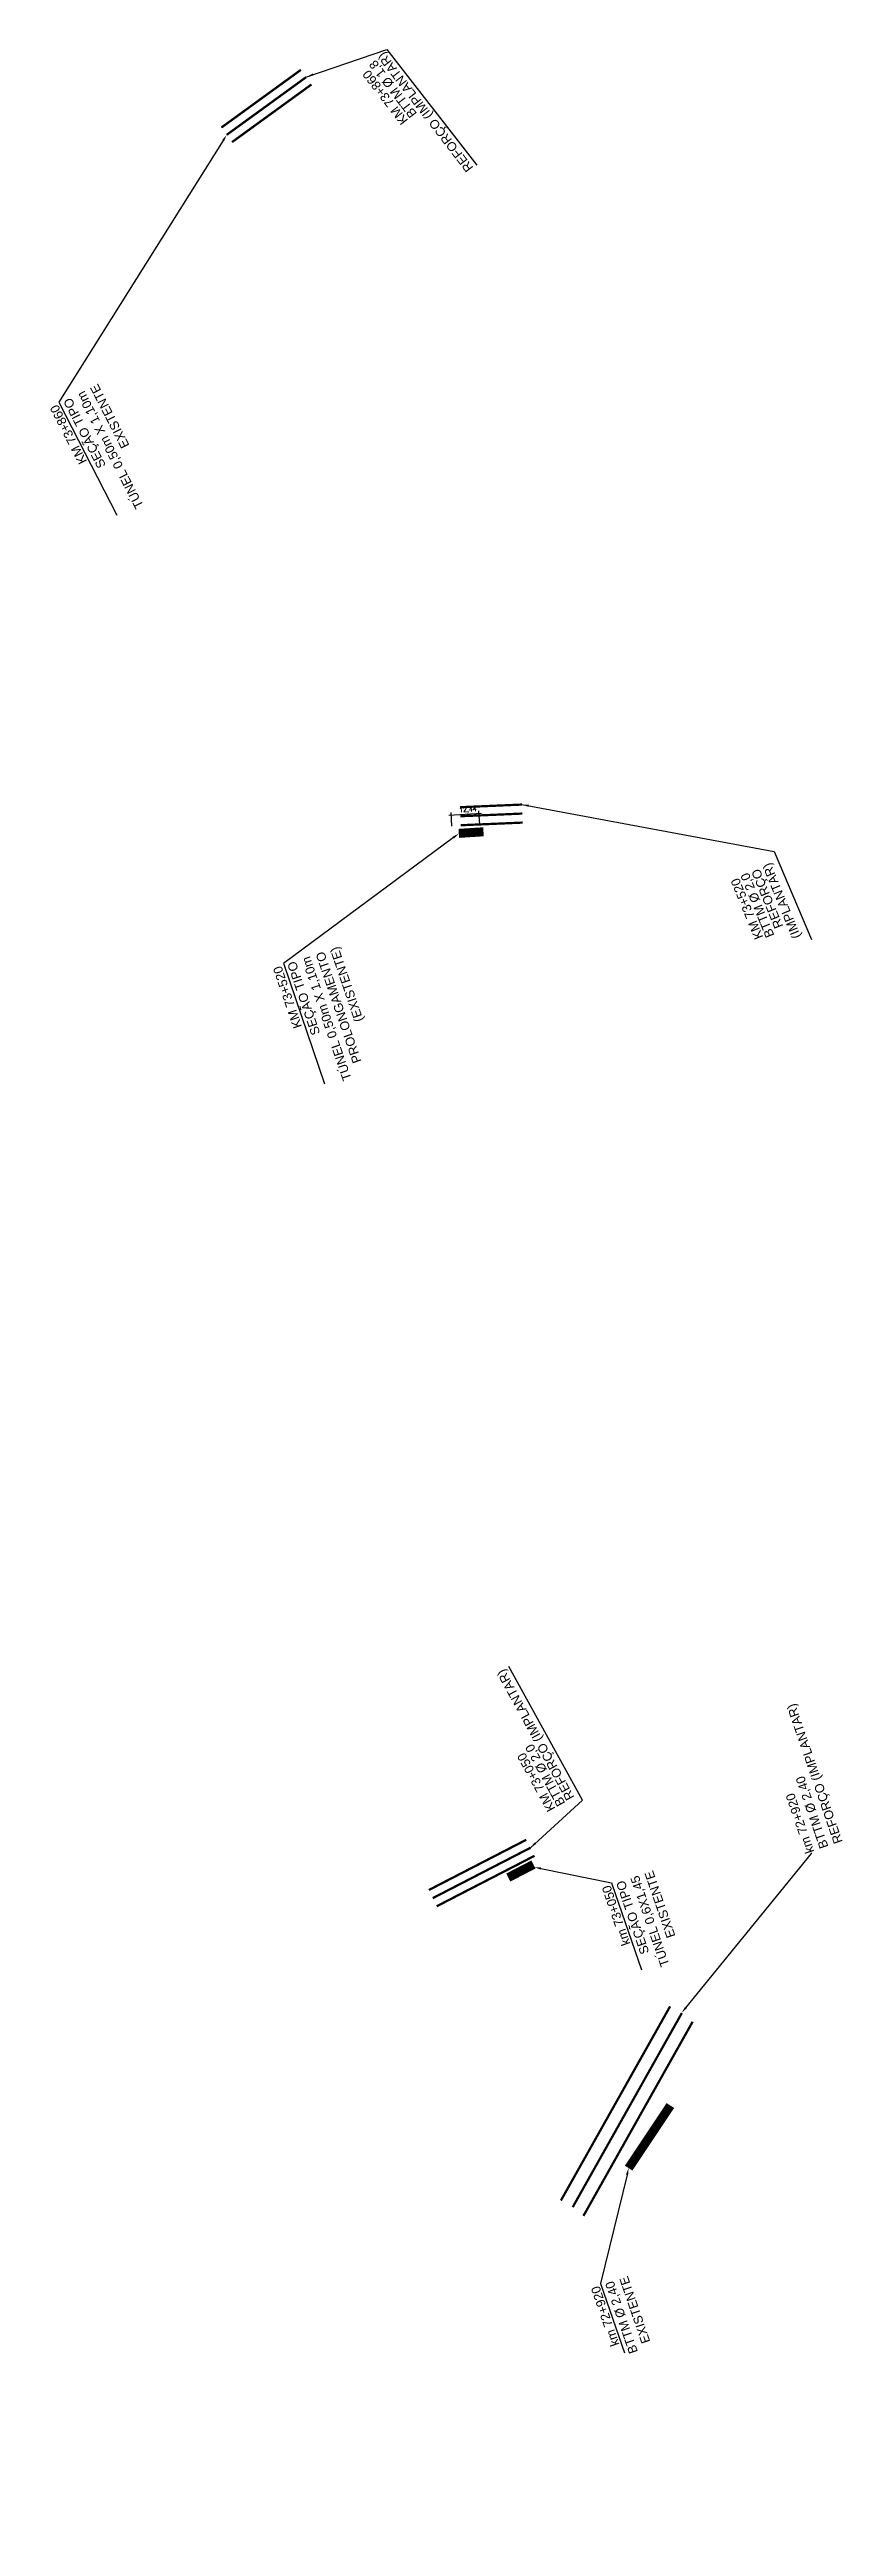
# Model space of a CAD drawing. Header units: metres. Extents: x 290209 to 324422, y 7399791 to 7463837.
# Drawn here: x 301006 to 301359, y 7442799 to 7443898 of the extents above; entities that cross this region are included whole.
import ezdxf
from ezdxf import colors
from ezdxf.entities.mleader import LeaderData, LeaderLine
from ezdxf.math import Vec2, Vec3

# ---------------------------------------------------------------- set-up
doc = ezdxf.new("R2010")
doc.units = ezdxf.units.M
for name, color, linetype in [('_DRENAGEM _TEXTOS_TIC', 2, 'Continuous'), ('_DRENAGEM_PROLONGAMENTO DE BUEIRO-TIC', 23, 'Continuous'), ('BUEIRO_2.0', 50, 'Continuous'), ('BUEIRO_TEXTO', 2, 'Continuous')]:
    doc.layers.add(name, color=color, linetype=linetype)
doc.styles.add('$0$DIM', font='arial.ttf', dxfattribs={"width": 0.8})
doc.styles.add('SIMPLEX', font='simplex.shx')
doc.styles.get("Standard").update_dxf_attribs({"font": 'simplex.shx'})
doc.dimstyles.get("Standard").update_dxf_attribs({"dimtxt": 0.18, "dimasz": 0.18, "dimexe": 0.18, "dimexo": 0.0625, "dimgap": 0.09, "dimtad": 0, "dimtih": 1, "dimtoh": 1, "dimdec": 4, "dimzin": 0, "dimdsep": 46, "dimtxsty": 'Standard', "dimcen": 0.09, "dimadec": 0, "dimazin": 0, "dimtfac": 1, "dimtdec": 4, "dimtofl": 0, "dimtmove": 0, "dimatfit": 3, "dimfxl": 1, "dimtolj": 1, "dimtzin": 0, "dimarcsym": 0})
doc.dimstyles.new('TICK-50', dxfattribs={"dimtxt": 2, "dimasz": 0.05, "dimexe": 1, "dimexo": 1, "dimgap": 0.5, "dimtad": 2, "dimjust": 2, "dimzin": 1, "dimtxsty": 'SIMPLEX', "dimblk": 'ARCHTICK', "dimcen": 0.025, "dimdle": 1, "dimclrd": 1, "dimclre": 1, "dimclrt": 2, "dimadec": 0, "dimazin": 0, "dimtfac": 1, "dimtix": 1, "dimtmove": 2, "dimatfit": 3, "dimfxl": 5, "dimfxlon": 1, "dimlwd": -1, "dimlwe": -1, "dimarcsym": 0})

msp = doc.modelspace()

# ---------------------------------------------------------------- texts
at = {"layer": 'BUEIRO_TEXTO', "style": '$0$DIM'}
for s, rotation, p in [('BTTM Ø 1,8', 127.574722, (301169.37, 7443869.327)), ('REFORÇO (IMPLANTAR) ', 127.574722, (301194.362, 7443845.335)), ('KM 73+860', 127.574722, (301165.445, 7443866.288)), ('KM 73+520', 112.290263, (301322.818, 7443504.041, -1457.722)), ('BTTM Ø 2,0', 112.290263, (301327.763, 7443504.832, -1457.722)), ('REFORÇO', 112.290263, (301331.658, 7443508.891, -1457.722)), ('(IMPLANTAR) ', 112.290263, (301339.504, 7443504.342, -1457.722)), ('REFORÇO (IMPLANTAR) ', 118.653324, (301239.145, 7443122.577)), ('BTTM Ø 2,0', 118.653324, (301235.06, 7443119.916)), ('KM 73+050', 118.653324, (301230.712, 7443117.522))]:
    msp.add_text(s, height=4, rotation=rotation, dxfattribs=at).set_placement(p)

# ---------------------------------------------------------------- blocks, each defined once
blk = doc.blocks.new('_ArchTick')
at = {"color": 0, "linetype": 'ByBlock', "const_width": 0.15}
blk.add_lwpolyline([(-0.5, -0.5), (0.5, 0.5)], dxfattribs=at)
blk = doc.blocks.new('*D2')
at = {"layer": '_DRENAGEM _TEXTOS_TIC', "color": 1, "transparency": 16777216}
for p, q in [((301183.4, 7443558.2), (301197.8, 7443559.1)), ((301184.7, 7443553.3), (301184.3, 7443559.3)), ((301197.1, 7443554), (301196.7, 7443560))]:
    blk.add_line(p, q, dxfattribs=at)
at = {"layer": 'Defpoints', "color": 0, "transparency": 16777216}
for p in [(301184.8, 7443551.9), (301196.8, 7443559), (301197.2, 7443552.6)]:
    blk.add_point(p, dxfattribs=at)
at = {"layer": '_DRENAGEM _TEXTOS_TIC', "color": 1, "transparency": 16777216, "xscale": 0.05, "yscale": 0.05, "zscale": 0.05}
for p, rotation in [((301184.4, 7443558.3), 183.3627065713802), ((301196.8, 7443559), 3.362706571380193)]:
    blk.add_blockref('_ArchTick', p, dxfattribs=dict(at, rotation=rotation))
at = {"layer": '_DRENAGEM _TEXTOS_TIC', "color": 2, "transparency": 16777216, "insert": (301191.8, 7443560.4), "char_height": 2, "attachment_point": 5, "rotation": 3.3627, "style": 'SIMPLEX'}
blk.add_mtext('12,44', dxfattribs=at)

# ---------------------------------------------------------------- dimensions: what is measured, and where the dimension line sits
at = {"layer": '_DRENAGEM _TEXTOS_TIC'}
dim = msp.add_aligned_dim(p1=(301184.756, 7443551.897), p2=(301197.176, 7443552.627), distance=6.417, dimstyle='TICK-50', dxfattribs=at)
dim.commit()
dim.dimension.update_dxf_attribs({"geometry": '*D2', "text_midpoint": (301191.801, 7443560.433)})

# ---------------------------------------------------------------- linework, layer by layer
at = {"layer": '_DRENAGEM_PROLONGAMENTO DE BUEIRO-TIC', "const_width": 4}
for points in [[(301198.703, 7443550.766), (301187.757, 7443550.063)], [(301220.854, 7443092.729), (301209.698, 7443086.937)], [(301281.573, 7442985.838), (301263.073, 7442958.06)]]:
    msp.add_lwpolyline(points, dxfattribs=at)
at = {"layer": 'BUEIRO_2.0', "ltscale": 5, "const_width": 1.005}
for points, elevation in [([(301117.72, 7443888.699), (301082.49, 7443863.123)], 679.752), ([(301120.07, 7443885.462), (301084.84, 7443859.886)], 679.752), ([(301122.42, 7443882.225), (301087.19, 7443856.649)], 679.752), ([(301215.735, 7443562.84), (301188.234, 7443561.66)], 1378.208), ([(301215.906, 7443558.843), (301188.405, 7443557.664)], 1378.208), ([(301216.078, 7443554.847), (301188.577, 7443553.667)], 1378.208)]:
    msp.add_lwpolyline(points, dxfattribs=dict(at, elevation=elevation))
for points in [[(301217.663, 7443103.691), (301174.5, 7443081.43)], [(301219.496, 7443100.136), (301176.225, 7443077.82)], [(301221.329, 7443096.581), (301177.951, 7443074.209)], [(301281.45, 7443029.801), (301233.034, 7442943.7)], [(301286.677, 7443026.85), (301238.262, 7442940.749)], [(301291.45, 7443022.99), (301243.034, 7442936.89)]]:
    msp.add_lwpolyline(points, dxfattribs=at)

msp.set_redraw_order([(e.dxf.handle, doc.entitydb.next_handle()) for e in msp.query("TEXT MTEXT ATTDEF DIMENSION ARC_DIMENSION")])  # texts and dimensions are drawn at this point

# ---------------------------------------------------------------- leaders
at = {"layer": '_DRENAGEM _TEXTOS_TIC', "color": 2, "linetype": 'Continuous', "lineweight": -3}
ml = msp.add_multileader_mtext('Standard', dxfattribs=at)
ml.set_content('{\\fArial|b0|i0|c0|p34;\\C256;KM 73+860\\PSEÇÃO TIPO\\PTÚNEL 0,50m X 1,10m\\PEXISTENTE}', color=2, style='SIMPLEX')
ml.set_leader_properties(color=256)
ml.build(insert=Vec2(0, 0))
ml.multileader.update_dxf_attribs({"text_right_attachment_type": 6, "dogleg_length": 0.36, "arrow_head_size": 3})
ctx = ml.context
ctx.base_point, ctx.arrow_head_size, ctx.landing_gap_size, ctx.plane_origin, ctx.plane_x_axis, ctx.plane_y_axis = Vec3(301034.315, 7443688.7), 3, 0.09, Vec3(301162.786, 7444303.518), Vec3(-0.45737986, 0.88927142), Vec3(-0.88927142, -0.45737986)
ctx.right_attachment, ctx.text_align_type = 6, 2
notes = []
notes.append((ctx, [(0, (1, 1, 0), (301010.332, 7443741.378), (0.45737986, -0.88927142), 0.36, [(0, [(301084.84, 7443859.886)], 0, [])])]))
ctx.mtext.insert, ctx.mtext.text_direction, ctx.mtext.rotation, ctx.mtext.width, ctx.mtext.alignment, ctx.mtext.line_spacing_style, ctx.mtext.flow_direction = Vec3(301006.269, 7443738.782), Vec3(-0.45737986, 0.88927142), 2.04584289, 199.05266, 3, 2, 5
ml = msp.add_multileader_mtext('Standard', dxfattribs=at)
ml.set_content('{\\fArial|b0|i0|c0|p34;\\C256;KM 73+520\\PSEÇÃO TIPO\\PTÚNEL 0,50m X 1,10m\\PPROLONGAMENTO\\P(EXISTENTE)}', color=2, style='SIMPLEX')
ml.set_leader_properties(color=256)
ml.build(insert=Vec2(0, 0))
ml.multileader.update_dxf_attribs({"text_right_attachment_type": 6, "dogleg_length": 0.36, "arrow_head_size": 3})
ctx = ml.context
ctx.base_point, ctx.arrow_head_size, ctx.landing_gap_size, ctx.plane_origin, ctx.plane_x_axis, ctx.plane_y_axis = Vec3(301126.178, 7443436.809), 3, 0.09, Vec3(301312.97, 7443976.83), Vec3(-0.32192899, 0.94676382), Vec3(-0.94676382, -0.32192899)
ctx.right_attachment, ctx.text_align_type = 6, 2
notes.append((ctx, [(0, (1, 1, 0), (301110.016, 7443492.379), (0.32192899, -0.94676382), 0.36, [(0, [(301187.757, 7443549.985)], 0, [])])]))
ctx.mtext.insert, ctx.mtext.text_direction, ctx.mtext.rotation, ctx.mtext.width, ctx.mtext.defined_height, ctx.mtext.alignment, ctx.mtext.flow_direction = Vec3(301105.261, 7443490.287), Vec3(-0.32192899, 0.94676382), 1.89856256, 111.77672, 31.932, 3, 5
ml = msp.add_multileader_mtext('Standard', dxfattribs=at)
ml.set_content('{\\fArial|b0|i0|c0|p34;\\C256;km 72+920\\PBTTM Ø 2,40\\PREFORÇO (IMPLANTAR)}', color=2, style='SIMPLEX')
ml.set_leader_properties(color=256)
ml.build(insert=Vec2(0, 0))
ml.multileader.update_dxf_attribs({"text_right_attachment_type": 6, "dogleg_length": 0.36, "arrow_head_size": 3})
ctx = ml.context
ctx.base_point, ctx.arrow_head_size, ctx.landing_gap_size, ctx.plane_origin, ctx.plane_x_axis, ctx.plane_y_axis = Vec3(301344.098, 7443097.922), 3, 0.09, Vec3(301700.771, 7442919.736), Vec3(-0.32458158, 0.9458577), Vec3(-0.9458577, -0.32458158)
ctx.right_attachment = 6
notes.append((ctx, [(0, (1, 1, 0), (301344.215, 7443097.581), (-0.32458158, 0.9458577), 0.36, [(0, [(301286.524, 7443026.866)], 0, [])])]))
ctx.mtext.insert, ctx.mtext.text_direction, ctx.mtext.rotation, ctx.mtext.width, ctx.mtext.defined_height, ctx.mtext.flow_direction = Vec3(301341.621, 7443097.167), Vec3(-0.32458158, 0.9458577), 1.90136565, 111.77672, 31.932, 5
ml = msp.add_multileader_mtext('Standard', dxfattribs=at)
ml.set_content('{\\fArial|b0|i0|c0|p34;\\C256;km 73+050\\PSEÇÃO TIPO\\PTÚNEL 0,6X1,45\\PEXISTENTE}', color=2, style='SIMPLEX')
ml.set_leader_properties(color=256)
ml.build(insert=Vec2(0, 0))
ml.multileader.update_dxf_attribs({"text_right_attachment_type": 6, "dogleg_length": 0.36, "arrow_head_size": 3})
ctx = ml.context
ctx.base_point, ctx.arrow_head_size, ctx.landing_gap_size, ctx.plane_origin, ctx.plane_x_axis, ctx.plane_y_axis = Vec3(301266.654, 7443043.524), 3, 0.09, Vec3(301629.73, 7442998.709), Vec3(-0.32458158, 0.9458577), Vec3(-0.9458577, -0.32458158)
ctx.right_attachment, ctx.text_align_type = 6, 2
notes.append((ctx, [(1, (1, 1, 0), (301255.499, 7443084.553), (0.32458158, -0.9458577), 0.36, [(0, [(301221.176, 7443091.572)], 0, [])])]))
ctx.mtext.insert, ctx.mtext.text_direction, ctx.mtext.rotation, ctx.mtext.width, ctx.mtext.defined_height, ctx.mtext.alignment, ctx.mtext.flow_direction = Vec3(301251.104, 7443082.569), Vec3(-0.32458158, 0.9458577), 1.90136565, 111.77672, 31.932, 3, 5
ml = msp.add_multileader_mtext('Standard', dxfattribs=at)
ml.set_content('{\\fArial|b0|i0|c0|p34;\\C256;km 72+920\\PBTTM Ø 2,40\\PEXISTENTE}', color=2, style='SIMPLEX')
ml.set_leader_properties(color=256)
ml.build(insert=Vec2(0, 0))
ml.multileader.update_dxf_attribs({"text_right_attachment_type": 6, "dogleg_length": 0.36, "arrow_head_size": 3})
ctx = ml.context
ctx.base_point, ctx.arrow_head_size, ctx.landing_gap_size, ctx.plane_origin, ctx.plane_x_axis, ctx.plane_y_axis = Vec3(301258.868, 7442874.357), 3, 0.09, Vec3(301667.363, 7442696.481), Vec3(-0.32458158, 0.9458577), Vec3(-0.9458577, -0.32458158)
ctx.right_attachment, ctx.text_align_type = 6, 2
notes.append((ctx, [(1, (1, 1, 0), (301250.643, 7442906.846), (0.32458158, -0.9458577), 0.36, [(0, [(301263.073, 7442958.06)], 0, [])])]))
ctx.mtext.insert, ctx.mtext.text_direction, ctx.mtext.rotation, ctx.mtext.width, ctx.mtext.defined_height, ctx.mtext.alignment, ctx.mtext.flow_direction = Vec3(301246.249, 7442904.863), Vec3(-0.32458158, 0.9458577), 1.90136565, 111.77672, 31.932, 3, 5
at = {"layer": 'BUEIRO_TEXTO'}
for points in [[(301120.328, 7443885.658, 1457.722), (301155.869, 7443897.715, 1457.722), (301195.805, 7443846.396, 1457.722)], [(301215.735, 7443562.84), (301327.63, 7443542.056), (301344.116, 7443502.959)], [(301219.496, 7443100.136, 1464.722), (301242.546, 7443121.211, 1464.722), (301209.884, 7443180.533, 1464.722)]]:
    msp.add_leader(points, dimstyle='Standard', override={"dimasz": 3}, dxfattribs=at)
for ctx, leaders in notes:
    for number, flags, end, landing, length, lines in leaders:
        leader = LeaderData()
        leader.index, (leader.has_last_leader_line, leader.has_dogleg_vector, leader.attachment_direction) = number, flags
        leader.last_leader_point, leader.dogleg_vector, leader.dogleg_length = Vec3(end), Vec3(landing), length
        for number, points, colour, breaks in lines:
            line = LeaderLine()
            line.index, line.vertices, line.color, line.breaks = number, Vec3.list(points), colors.encode_raw_color(colour), breaks
            leader.lines.append(line)
        ctx.leaders.append(leader)

doc.saveas('drawing.dxf')
